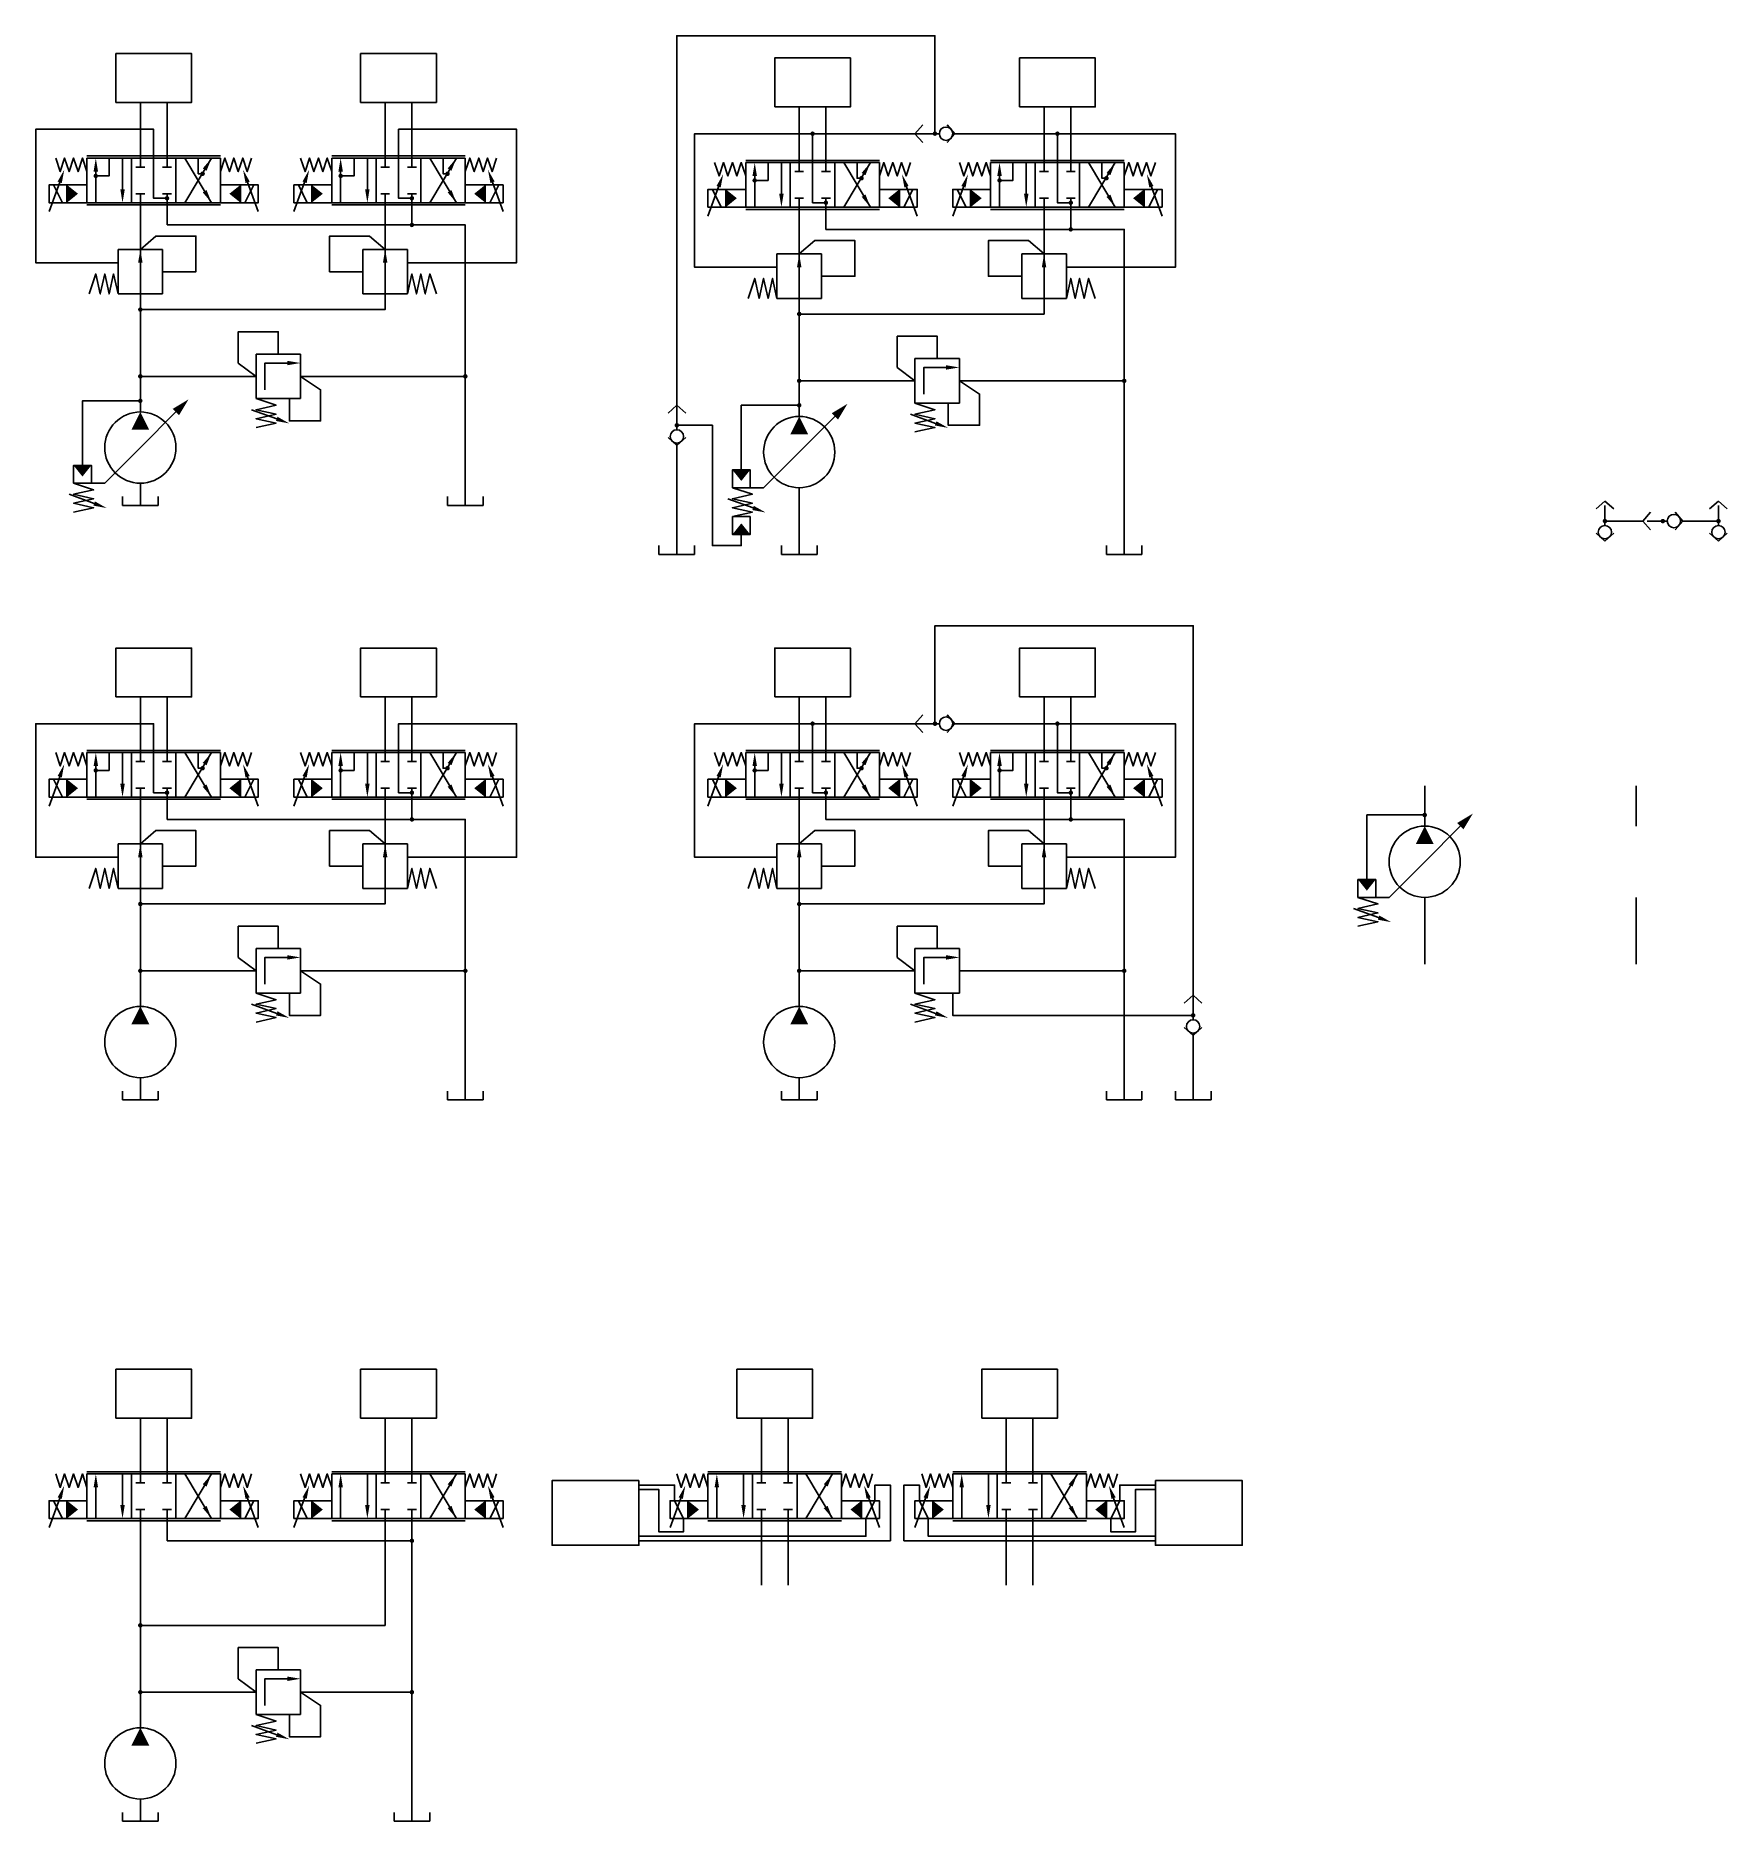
# Model space of a CAD drawing. Header units: inches. Extents: x 61.5 to 85.2, y 12.6 to 37.7.
import ezdxf
from ezdxf.lldxf.tags import DXFTag

# ---------------------------------------------------------------- set-up
doc = ezdxf.new("R2010")
doc.units = ezdxf.units.IN
doc.header["$LTSCALE"] = 0.25
doc.header["$MEASUREMENT"] = 0
tags = doc.linetypes.add('CENTER', pattern=[2, 1.25, -0.25, 0.25, -0.25]).pattern_tags.tags
tags[10:11] = [DXFTag(74, 4), DXFTag(75, 0), DXFTag(340, '0'), DXFTag(46, 1.0), DXFTag(50, 0.0), DXFTag(44, 0.0), DXFTag(45, 0.0)]
tags[8:9] = [DXFTag(74, 4), DXFTag(75, 0), DXFTag(340, '0'), DXFTag(46, 1.0), DXFTag(50, 0.0), DXFTag(44, 0.0), DXFTag(45, 0.0)]
tags[6:7] = [DXFTag(74, 4), DXFTag(75, 0), DXFTag(340, '0'), DXFTag(46, 1.0), DXFTag(50, 0.0), DXFTag(44, 0.0), DXFTag(45, 0.0)]
tags[4:5] = [DXFTag(74, 4), DXFTag(75, 0), DXFTag(340, '0'), DXFTag(46, 1.0), DXFTag(50, 0.0), DXFTag(44, 0.0), DXFTag(45, 0.0)]
tags = doc.linetypes.add('CENTER2', pattern=[1.125, 0.75, -0.125, 0.125, -0.125]).pattern_tags.tags
tags[10:11] = [DXFTag(74, 4), DXFTag(75, 0), DXFTag(340, '0'), DXFTag(46, 1.0), DXFTag(50, 0.0), DXFTag(44, 0.0), DXFTag(45, 0.0)]
tags[8:9] = [DXFTag(74, 4), DXFTag(75, 0), DXFTag(340, '0'), DXFTag(46, 1.0), DXFTag(50, 0.0), DXFTag(44, 0.0), DXFTag(45, 0.0)]
tags[6:7] = [DXFTag(74, 4), DXFTag(75, 0), DXFTag(340, '0'), DXFTag(46, 1.0), DXFTag(50, 0.0), DXFTag(44, 0.0), DXFTag(45, 0.0)]
tags[4:5] = [DXFTag(74, 4), DXFTag(75, 0), DXFTag(340, '0'), DXFTag(46, 1.0), DXFTag(50, 0.0), DXFTag(44, 0.0), DXFTag(45, 0.0)]
tags = doc.linetypes.add('HIDDEN', pattern=[0.375, 0.25, -0.125]).pattern_tags.tags
tags[6:7] = [DXFTag(74, 4), DXFTag(75, 0), DXFTag(340, '0'), DXFTag(46, 1.0), DXFTag(50, 0.0), DXFTag(44, 0.0), DXFTag(45, 0.0)]
tags[4:5] = [DXFTag(74, 4), DXFTag(75, 0), DXFTag(340, '0'), DXFTag(46, 1.0), DXFTag(50, 0.0), DXFTag(44, 0.0), DXFTag(45, 0.0)]

msp = doc.modelspace()

# ---------------------------------------------------------------- linework, layer by layer
for p, q in [((62.219, 35.969), (64.094, 35.969)), ((62.219, 35.938), (62.219, 35.312)), ((62.844, 35.938), (62.219, 35.938)), ((62.844, 35.938), (62.844, 35.312)), ((63.469, 35.938), (62.844, 35.938)), ((62.844, 35.312), (62.844, 35.938)), ((63.469, 35.312), (63.469, 35.938)), ((63.469, 35.938), (63.469, 35.312)), ((64.094, 35.938), (63.469, 35.938)), ((63.469, 35.312), (63.469, 35.938)), ((63.594, 35.312), (63.969, 35.938)), ((63.594, 35.938), (63.969, 35.312)), ((64.094, 35.312), (64.094, 35.938)), ((65.656, 35.969), (67.531, 35.969)), ((65.656, 35.938), (65.656, 35.312)), ((66.281, 35.938), (65.656, 35.938)), ((66.281, 35.938), (66.281, 35.312)), ((66.906, 35.938), (66.281, 35.938)), ((66.281, 35.312), (66.281, 35.938)), ((66.906, 35.312), (66.906, 35.938)), ((66.906, 35.938), (66.906, 35.312)), ((67.531, 35.938), (66.906, 35.938)), ((66.906, 35.312), (66.906, 35.938)), ((67.031, 35.312), (67.406, 35.938)), ((67.031, 35.938), (67.406, 35.312)), ((67.531, 35.312), (67.531, 35.938)), ((71.469, 35.906), (73.344, 35.906)), ((71.469, 35.875), (71.469, 35.25)), ((72.094, 35.875), (71.469, 35.875)), ((72.094, 35.875), (72.094, 35.25)), ((72.719, 35.875), (72.094, 35.875)), ((72.094, 35.25), (72.094, 35.875)), ((72.719, 35.25), (72.719, 35.875)), ((72.719, 35.875), (72.719, 35.25)), ((73.344, 35.875), (72.719, 35.875)), ((72.719, 35.25), (72.719, 35.875)), ((72.844, 35.25), (73.219, 35.875)), ((72.844, 35.875), (73.219, 35.25)), ((73.344, 35.25), (73.344, 35.875)), ((74.906, 35.906), (76.781, 35.906)), ((74.906, 35.875), (74.906, 35.25)), ((75.531, 35.875), (74.906, 35.875)), ((75.531, 35.875), (75.531, 35.25)), ((76.156, 35.875), (75.531, 35.875)), ((75.531, 35.25), (75.531, 35.875)), ((76.156, 35.25), (76.156, 35.875)), ((76.156, 35.875), (76.156, 35.25)), ((76.781, 35.875), (76.156, 35.875)), ((76.156, 35.25), (76.156, 35.875)), ((76.281, 35.25), (76.656, 35.875)), ((76.281, 35.875), (76.656, 35.25)), ((76.781, 35.25), (76.781, 35.875)), ((62.219, 35.312), (62.844, 35.312)), ((62.219, 35.281), (64.094, 35.281)), ((62.844, 35.312), (63.469, 35.312)), ((63.469, 35.312), (64.094, 35.312)), ((65.656, 35.312), (66.281, 35.312)), ((65.656, 35.281), (67.531, 35.281)), ((66.281, 35.312), (66.906, 35.312)), ((66.906, 35.312), (67.531, 35.312)), ((71.469, 35.25), (72.094, 35.25)), ((71.469, 35.219), (73.344, 35.219)), ((72.094, 35.25), (72.719, 35.25)), ((72.719, 35.25), (73.344, 35.25)), ((74.906, 35.25), (75.531, 35.25)), ((74.906, 35.219), (76.781, 35.219)), ((75.531, 35.25), (76.156, 35.25)), ((76.156, 35.25), (76.781, 35.25)), ((63.281, 34.656), (62.656, 34.656)), ((62.656, 34.656), (62.656, 34.031)), ((63.281, 34.031), (63.281, 34.656)), ((66.094, 34.031), (66.094, 34.656)), ((66.094, 34.656), (66.719, 34.656)), ((66.719, 34.656), (66.719, 34.031)), ((72.531, 34.594), (71.906, 34.594)), ((71.906, 34.594), (71.906, 33.969)), ((72.531, 33.969), (72.531, 34.594)), ((75.344, 33.969), (75.344, 34.594)), ((75.344, 34.594), (75.969, 34.594)), ((75.969, 34.594), (75.969, 33.969)), ((62.656, 34.031), (63.281, 34.031)), ((66.719, 34.031), (66.094, 34.031)), ((71.906, 33.969), (72.531, 33.969)), ((75.969, 33.969), (75.344, 33.969)), ((64.594, 33.188), (64.594, 32.562)), ((65.219, 33.188), (64.594, 33.188)), ((65.219, 32.562), (65.219, 33.188)), ((73.844, 33.125), (73.844, 32.5)), ((74.469, 33.125), (73.844, 33.125)), ((74.469, 32.5), (74.469, 33.125)), ((64.594, 32.562), (65.219, 32.562)), ((73.844, 32.5), (74.469, 32.5)), ((62.719, 31.188), (62.719, 31.062)), ((63.219, 31.062), (63.219, 31.188)), ((67.281, 31.188), (67.281, 31.062)), ((67.781, 31.062), (67.781, 31.188)), ((62.719, 31.062), (63.219, 31.062)), ((67.281, 31.062), (67.781, 31.062)), ((71.281, 30.906), (71.531, 30.906)), ((70.25, 30.375), (70.25, 30.5)), ((70.75, 30.375), (70.25, 30.375)), ((70.75, 30.5), (70.75, 30.375)), ((71.969, 30.5), (71.969, 30.375)), ((71.969, 30.375), (72.469, 30.375)), ((72.469, 30.375), (72.469, 30.5)), ((76.531, 30.5), (76.531, 30.375)), ((76.531, 30.375), (77.031, 30.375)), ((77.031, 30.375), (77.031, 30.5)), ((62.219, 27.625), (64.094, 27.625)), ((62.219, 27.594), (62.219, 26.969)), ((62.844, 27.594), (62.219, 27.594)), ((62.844, 27.594), (62.844, 26.969)), ((63.469, 27.594), (62.844, 27.594)), ((62.844, 26.969), (62.844, 27.594)), ((63.469, 26.969), (63.469, 27.594)), ((63.469, 27.594), (63.469, 26.969)), ((64.094, 27.594), (63.469, 27.594)), ((63.469, 26.969), (63.469, 27.594)), ((63.594, 26.969), (63.969, 27.594)), ((63.594, 27.594), (63.969, 26.969)), ((64.094, 26.969), (64.094, 27.594)), ((65.656, 27.625), (67.531, 27.625)), ((65.656, 27.594), (65.656, 26.969)), ((66.281, 27.594), (65.656, 27.594)), ((66.281, 27.594), (66.281, 26.969)), ((66.906, 27.594), (66.281, 27.594)), ((66.281, 26.969), (66.281, 27.594)), ((66.906, 26.969), (66.906, 27.594)), ((66.906, 27.594), (66.906, 26.969)), ((67.531, 27.594), (66.906, 27.594)), ((66.906, 26.969), (66.906, 27.594)), ((67.031, 26.969), (67.406, 27.594)), ((67.031, 27.594), (67.406, 26.969)), ((67.531, 26.969), (67.531, 27.594)), ((71.469, 27.625), (73.344, 27.625)), ((71.469, 27.594), (71.469, 26.969)), ((72.094, 27.594), (71.469, 27.594)), ((72.094, 27.594), (72.094, 26.969)), ((72.719, 27.594), (72.094, 27.594)), ((72.094, 26.969), (72.094, 27.594)), ((72.719, 26.969), (72.719, 27.594)), ((72.719, 27.594), (72.719, 26.969)), ((73.344, 27.594), (72.719, 27.594)), ((72.719, 26.969), (72.719, 27.594)), ((72.844, 26.969), (73.219, 27.594)), ((72.844, 27.594), (73.219, 26.969)), ((73.344, 26.969), (73.344, 27.594)), ((74.906, 27.625), (76.781, 27.625)), ((74.906, 27.594), (74.906, 26.969)), ((75.531, 27.594), (74.906, 27.594)), ((75.531, 27.594), (75.531, 26.969)), ((76.156, 27.594), (75.531, 27.594)), ((75.531, 26.969), (75.531, 27.594)), ((76.156, 26.969), (76.156, 27.594)), ((76.156, 27.594), (76.156, 26.969)), ((76.781, 27.594), (76.156, 27.594)), ((76.156, 26.969), (76.156, 27.594)), ((76.281, 26.969), (76.656, 27.594)), ((76.281, 27.594), (76.656, 26.969)), ((76.781, 26.969), (76.781, 27.594)), ((62.219, 26.969), (62.844, 26.969)), ((62.219, 26.938), (64.094, 26.938)), ((62.844, 26.969), (63.469, 26.969)), ((63.469, 26.969), (64.094, 26.969)), ((65.656, 26.969), (66.281, 26.969)), ((65.656, 26.938), (67.531, 26.938)), ((66.281, 26.969), (66.906, 26.969)), ((66.906, 26.969), (67.531, 26.969)), ((71.469, 26.969), (72.094, 26.969)), ((71.469, 26.938), (73.344, 26.938)), ((72.094, 26.969), (72.719, 26.969)), ((72.719, 26.969), (73.344, 26.969)), ((74.906, 26.969), (75.531, 26.969)), ((74.906, 26.938), (76.781, 26.938)), ((75.531, 26.969), (76.156, 26.969)), ((76.156, 26.969), (76.781, 26.969)), ((63.281, 26.312), (62.656, 26.312)), ((62.656, 26.312), (62.656, 25.688)), ((63.281, 25.688), (63.281, 26.312)), ((66.094, 25.688), (66.094, 26.312)), ((66.094, 26.312), (66.719, 26.312)), ((66.719, 26.312), (66.719, 25.688)), ((72.531, 26.312), (71.906, 26.312)), ((71.906, 26.312), (71.906, 25.688)), ((72.531, 25.688), (72.531, 26.312)), ((75.344, 25.688), (75.344, 26.312)), ((75.344, 26.312), (75.969, 26.312)), ((75.969, 26.312), (75.969, 25.688)), ((62.656, 25.688), (63.281, 25.688)), ((66.719, 25.688), (66.094, 25.688)), ((71.906, 25.688), (72.531, 25.688)), ((75.969, 25.688), (75.344, 25.688)), ((64.594, 24.844), (64.594, 24.219)), ((65.219, 24.844), (64.594, 24.844)), ((65.219, 24.219), (65.219, 24.844)), ((73.844, 24.844), (73.844, 24.219)), ((74.469, 24.844), (73.844, 24.844)), ((74.469, 24.219), (74.469, 24.844)), ((64.594, 24.219), (65.219, 24.219)), ((73.844, 24.219), (74.469, 24.219)), ((62.719, 22.844), (62.719, 22.719)), ((63.219, 22.719), (63.219, 22.844)), ((67.281, 22.844), (67.281, 22.719)), ((67.781, 22.719), (67.781, 22.844)), ((71.969, 22.844), (71.969, 22.719)), ((72.469, 22.719), (72.469, 22.844)), ((76.531, 22.844), (76.531, 22.719)), ((77.031, 22.719), (77.031, 22.844)), ((77.5, 22.844), (77.5, 22.719)), ((78, 22.719), (78, 22.844)), ((62.719, 22.719), (63.219, 22.719)), ((67.281, 22.719), (67.781, 22.719)), ((71.969, 22.719), (72.469, 22.719)), ((76.531, 22.719), (77.031, 22.719)), ((77.5, 22.719), (78, 22.719)), ((62.219, 17.5), (64.094, 17.5)), ((62.219, 17.469), (62.219, 16.844)), ((62.844, 17.469), (62.219, 17.469)), ((62.844, 17.469), (62.844, 16.844)), ((63.469, 17.469), (62.844, 17.469)), ((62.844, 16.844), (62.844, 17.469)), ((63.469, 16.844), (63.469, 17.469)), ((63.469, 17.469), (63.469, 16.844)), ((64.094, 17.469), (63.469, 17.469)), ((63.469, 16.844), (63.469, 17.469)), ((63.594, 16.844), (63.969, 17.469)), ((63.594, 17.469), (63.969, 16.844)), ((64.094, 16.844), (64.094, 17.469)), ((65.656, 17.5), (67.531, 17.5)), ((65.656, 17.469), (65.656, 16.844)), ((66.281, 17.469), (65.656, 17.469)), ((66.281, 17.469), (66.281, 16.844)), ((66.906, 17.469), (66.281, 17.469)), ((66.281, 16.844), (66.281, 17.469)), ((66.906, 16.844), (66.906, 17.469)), ((66.906, 17.469), (66.906, 16.844)), ((67.531, 17.469), (66.906, 17.469)), ((66.906, 16.844), (66.906, 17.469)), ((67.031, 16.844), (67.406, 17.469)), ((67.031, 17.469), (67.406, 16.844)), ((67.531, 16.844), (67.531, 17.469)), ((70.938, 17.5), (72.812, 17.5)), ((70.938, 17.469), (70.938, 16.844)), ((71.562, 17.469), (70.938, 17.469)), ((71.562, 17.469), (71.562, 16.844)), ((72.188, 17.469), (71.562, 17.469)), ((71.562, 16.844), (71.562, 17.469)), ((72.188, 16.844), (72.188, 17.469)), ((72.188, 17.469), (72.188, 16.844)), ((72.812, 17.469), (72.188, 17.469)), ((72.188, 16.844), (72.188, 17.469)), ((72.312, 16.844), (72.688, 17.469)), ((72.312, 17.469), (72.688, 16.844)), ((72.812, 16.844), (72.812, 17.469)), ((74.375, 17.5), (76.25, 17.5)), ((74.375, 17.469), (74.375, 16.844)), ((75, 17.469), (74.375, 17.469)), ((75, 17.469), (75, 16.844)), ((75.625, 17.469), (75, 17.469)), ((75, 16.844), (75, 17.469)), ((75.625, 16.844), (75.625, 17.469)), ((75.625, 17.469), (75.625, 16.844)), ((76.25, 17.469), (75.625, 17.469)), ((75.625, 16.844), (75.625, 17.469)), ((75.75, 16.844), (76.125, 17.469)), ((75.75, 17.469), (76.125, 16.844)), ((76.25, 16.844), (76.25, 17.469)), ((62.219, 16.844), (62.844, 16.844)), ((62.219, 16.812), (64.094, 16.812)), ((62.844, 16.844), (63.469, 16.844)), ((63.469, 16.844), (64.094, 16.844)), ((65.656, 16.844), (66.281, 16.844)), ((65.656, 16.812), (67.531, 16.812)), ((66.281, 16.844), (66.906, 16.844)), ((66.906, 16.844), (67.531, 16.844)), ((70.938, 16.844), (71.562, 16.844)), ((70.938, 16.812), (72.812, 16.812)), ((71.562, 16.844), (72.188, 16.844)), ((72.188, 16.844), (72.812, 16.844)), ((74.375, 16.844), (75, 16.844)), ((74.375, 16.812), (76.25, 16.812)), ((75, 16.844), (75.625, 16.844)), ((75.625, 16.844), (76.25, 16.844)), ((64.594, 14.719), (64.594, 14.094)), ((65.219, 14.719), (64.594, 14.719)), ((65.219, 14.094), (65.219, 14.719)), ((64.594, 14.094), (65.219, 14.094)), ((62.719, 12.719), (62.719, 12.594)), ((62.719, 12.594), (63.219, 12.594)), ((63.219, 12.594), (63.219, 12.719)), ((66.531, 12.719), (66.531, 12.594)), ((66.531, 12.594), (67.031, 12.594)), ((67.031, 12.594), (67.031, 12.719))]:
    msp.add_line(p, q)
at = {"color": 1, "linetype": 'HIDDEN'}
for p, q in [((83.53, 31.062), (83.53, 30.781)), ((83.53, 30.844), (84.062, 30.844)), ((84.124, 30.844), (84.405, 30.844)), ((85.124, 30.844), (84.624, 30.844)), ((85.124, 31.062), (85.124, 30.781))]:
    msp.add_line(p, q, dxfattribs=at)
for points in [[(74.125, 36.281), (74.125, 37.656), (70.5, 37.656), (70.5, 32.125)], [(63.156, 35.938), (63.156, 36.344), (61.5, 36.344), (61.5, 34.469), (62.656, 34.469)], [(66.594, 35.938), (66.594, 36.344), (68.25, 36.344), (68.25, 34.469), (67.094, 34.469), (66.719, 34.469)], [(72.406, 35.875), (72.406, 36.281), (70.75, 36.281), (70.75, 34.406), (71.906, 34.406)], [(72.406, 36.281), (74.187, 36.281)], [(74.374, 36.281), (75.844, 36.281)], [(75.844, 35.875), (75.844, 36.281), (77.5, 36.281), (77.5, 34.406), (76.344, 34.406), (75.969, 34.406)], [(62.344, 35.688), (62.531, 35.688), (62.531, 35.938)], [(63.344, 35.375), (63.156, 35.375), (63.156, 35.938)], [(63.844, 35.719), (63.781, 35.719), (63.781, 35.938)], [(65.781, 35.688), (65.969, 35.688), (65.969, 35.938)], [(66.781, 35.375), (66.594, 35.375), (66.594, 35.938)], [(67.281, 35.719), (67.219, 35.719), (67.219, 35.938)], [(71.594, 35.625), (71.781, 35.625), (71.781, 35.875)], [(72.594, 35.312), (72.406, 35.312), (72.406, 35.875)], [(73.094, 35.656), (73.031, 35.656), (73.031, 35.875)], [(75.031, 35.625), (75.219, 35.625), (75.219, 35.875)], [(76.031, 35.312), (75.844, 35.312), (75.844, 35.875)], [(76.531, 35.656), (76.469, 35.656), (76.469, 35.875)], [(62.969, 34.656), (63.188, 34.844), (63.75, 34.844), (63.75, 34.344), (63.281, 34.344)], [(66.406, 34.656), (66.188, 34.844), (65.625, 34.844), (65.625, 34.344), (66.094, 34.344)], [(72.219, 34.594), (72.438, 34.781), (73, 34.781), (73, 34.281), (72.531, 34.281)], [(75.656, 34.594), (75.438, 34.781), (74.875, 34.781), (74.875, 34.281), (75.344, 34.281)], [(65.062, 32.562), (65.062, 32.25), (65.5, 32.25), (65.5, 32.688), (65.219, 32.875)], [(74.312, 32.5), (74.312, 32.188), (74.75, 32.188), (74.75, 32.625), (74.469, 32.812)], [(62.969, 32.531), (62.156, 32.531), (62.156, 31.625)], [(72.219, 32.469), (71.406, 32.469), (71.406, 31.562)], [(71.406, 30.656), (71.406, 30.5), (71, 30.5), (71, 32.188), (70.5, 32.188)], [(70.5, 31.938), (70.5, 31.031), (70.5, 31), (70.5, 30.375)], [(74.125, 28), (74.125, 29.375), (77.75, 29.375), (77.75, 23.844)], [(63.156, 27.594), (63.156, 28), (61.5, 28), (61.5, 26.125), (62.656, 26.125)], [(66.594, 27.594), (66.594, 28), (68.25, 28), (68.25, 26.125), (67.094, 26.125), (66.719, 26.125)], [(72.406, 27.594), (72.406, 28), (70.75, 28), (70.75, 26.125), (71.906, 26.125)], [(72.406, 28), (74.187, 28)], [(74.374, 28), (75.844, 28)], [(75.844, 27.594), (75.844, 28), (77.5, 28), (77.5, 26.125), (76.344, 26.125), (75.969, 26.125)], [(62.344, 27.344), (62.531, 27.344), (62.531, 27.594)], [(63.344, 27.031), (63.156, 27.031), (63.156, 27.594)], [(63.844, 27.375), (63.781, 27.375), (63.781, 27.594)], [(65.781, 27.344), (65.969, 27.344), (65.969, 27.594)], [(66.781, 27.031), (66.594, 27.031), (66.594, 27.594)], [(67.281, 27.375), (67.219, 27.375), (67.219, 27.594)], [(71.594, 27.344), (71.781, 27.344), (71.781, 27.594)], [(72.594, 27.031), (72.406, 27.031), (72.406, 27.594)], [(73.094, 27.375), (73.031, 27.375), (73.031, 27.594)], [(75.031, 27.344), (75.219, 27.344), (75.219, 27.594)], [(76.031, 27.031), (75.844, 27.031), (75.844, 27.594)], [(76.531, 27.375), (76.469, 27.375), (76.469, 27.594)], [(81, 26.719), (80.188, 26.719), (80.188, 25.812)], [(62.969, 26.312), (63.188, 26.5), (63.75, 26.5), (63.75, 26), (63.281, 26)], [(66.406, 26.312), (66.188, 26.5), (65.625, 26.5), (65.625, 26), (66.094, 26)], [(72.219, 26.312), (72.438, 26.5), (73, 26.5), (73, 26), (72.531, 26)], [(75.656, 26.312), (75.438, 26.5), (74.875, 26.5), (74.875, 26), (75.344, 26)], [(65.062, 24.219), (65.062, 23.906), (65.5, 23.906), (65.5, 24.344), (65.219, 24.531)], [(74.375, 24.219), (74.375, 23.906), (77.75, 23.906)], [(77.75, 23.656), (77.75, 22.75), (77.75, 22.719)], [(65.062, 14.094), (65.062, 13.781), (65.5, 13.781), (65.5, 14.219), (65.219, 14.406)]]:
    msp.add_lwpolyline(points, dxfattribs=at)
at = {"linetype": 'CENTER'}
for points in [[(62.625, 36.719), (63.688, 36.719), (63.688, 37.406), (62.625, 37.406), (62.625, 36.719)], [(66.062, 36.719), (67.125, 36.719), (67.125, 37.406), (66.062, 37.406), (66.062, 36.719)], [(71.875, 36.656), (72.938, 36.656), (72.938, 37.344), (71.875, 37.344), (71.875, 36.656)], [(75.312, 36.656), (76.375, 36.656), (76.375, 37.344), (75.312, 37.344), (75.312, 36.656)], [(62.625, 28.375), (63.688, 28.375), (63.688, 29.062), (62.625, 29.062), (62.625, 28.375)], [(66.062, 28.375), (67.125, 28.375), (67.125, 29.062), (66.062, 29.062), (66.062, 28.375)], [(71.875, 28.375), (72.938, 28.375), (72.938, 29.062), (71.875, 29.062), (71.875, 28.375)], [(75.312, 28.375), (76.375, 28.375), (76.375, 29.062), (75.312, 29.062), (75.312, 28.375)], [(62.625, 18.25), (63.688, 18.25), (63.688, 18.938), (62.625, 18.938), (62.625, 18.25)], [(66.062, 18.25), (67.125, 18.25), (67.125, 18.938), (66.062, 18.938), (66.062, 18.25)], [(74.781, 18.25), (75.844, 18.25), (75.844, 18.938), (74.781, 18.938), (74.781, 18.25)]]:
    msp.add_lwpolyline(points, dxfattribs=at)
for points in [[(62.969, 35.938), (62.969, 36.719)], [(63.344, 35.938), (63.344, 36.719)], [(66.406, 35.938), (66.406, 36.719)], [(66.781, 35.938), (66.781, 36.719)], [(72.219, 35.875), (72.219, 36.656)], [(72.594, 35.875), (72.594, 36.656)], [(75.656, 35.875), (75.656, 36.656)], [(76.031, 35.875), (76.031, 36.656)], [(73.843, 36.281), (73.952, 36.405)], [(74.405, 36.281), (74.296, 36.405)], [(73.843, 36.281), (73.952, 36.157)], [(74.405, 36.281), (74.296, 36.157)], [(62.219, 35.75), (62.156, 35.938), (62.094, 35.75), (62.031, 35.938), (61.969, 35.75), (61.906, 35.938), (61.844, 35.75), (61.781, 35.938)], [(62.719, 35.5), (62.719, 35.938)], [(62.969, 35.938), (62.969, 35.812)], [(63.344, 35.938), (63.344, 35.812)], [(64.094, 35.75), (64.156, 35.938), (64.219, 35.75), (64.281, 35.938), (64.344, 35.75), (64.406, 35.938), (64.469, 35.75), (64.531, 35.938)], [(65.656, 35.75), (65.594, 35.938), (65.531, 35.75), (65.469, 35.938), (65.406, 35.75), (65.344, 35.938), (65.281, 35.75), (65.219, 35.938)], [(66.156, 35.5), (66.156, 35.938)], [(66.406, 35.938), (66.406, 35.812)], [(66.781, 35.938), (66.781, 35.812)], [(67.531, 35.75), (67.594, 35.938), (67.656, 35.75), (67.719, 35.938), (67.781, 35.75), (67.844, 35.938), (67.906, 35.75), (67.969, 35.938)], [(71.469, 35.688), (71.406, 35.875), (71.344, 35.688), (71.281, 35.875), (71.219, 35.688), (71.156, 35.875), (71.094, 35.688), (71.031, 35.875)], [(71.969, 35.438), (71.969, 35.875)], [(72.219, 35.875), (72.219, 35.75)], [(72.594, 35.875), (72.594, 35.75)], [(73.344, 35.688), (73.406, 35.875), (73.469, 35.688), (73.531, 35.875), (73.594, 35.688), (73.656, 35.875), (73.719, 35.688), (73.781, 35.875)], [(74.906, 35.688), (74.844, 35.875), (74.781, 35.688), (74.719, 35.875), (74.656, 35.688), (74.594, 35.875), (74.531, 35.688), (74.469, 35.875)], [(75.406, 35.438), (75.406, 35.875)], [(75.656, 35.875), (75.656, 35.75)], [(76.031, 35.875), (76.031, 35.75)], [(76.781, 35.688), (76.844, 35.875), (76.906, 35.688), (76.969, 35.875), (77.031, 35.688), (77.094, 35.875), (77.156, 35.688), (77.219, 35.875)], [(61.837, 35.599), (61.688, 35.188)], [(62.344, 35.75), (62.344, 35.312)], [(62.906, 35.812), (63.031, 35.812)], [(63.281, 35.812), (63.406, 35.812)], [(64.475, 35.599), (64.625, 35.188)], [(65.275, 35.599), (65.125, 35.188)], [(65.781, 35.75), (65.781, 35.312)], [(66.344, 35.812), (66.469, 35.812)], [(66.719, 35.812), (66.844, 35.812)], [(67.913, 35.599), (68.062, 35.188)], [(71.594, 35.688), (71.594, 35.25)], [(72.156, 35.75), (72.281, 35.75)], [(72.531, 35.75), (72.656, 35.75)], [(75.031, 35.688), (75.031, 35.25)], [(75.594, 35.75), (75.719, 35.75)], [(75.969, 35.75), (76.094, 35.75)], [(61.938, 35.312), (61.688, 35.312), (61.688, 35.562), (61.938, 35.562)], [(61.75, 35.562), (61.875, 35.312)], [(62.219, 35.312), (61.938, 35.312), (61.938, 35.562), (62.219, 35.562)], [(62.906, 35.438), (63.031, 35.438)], [(62.969, 35.312), (62.969, 35.438)], [(63.281, 35.438), (63.406, 35.438)], [(63.344, 35.312), (63.344, 35.438)], [(64.094, 35.312), (64.375, 35.312), (64.375, 35.562), (64.094, 35.562)], [(64.375, 35.312), (64.625, 35.312), (64.625, 35.562), (64.375, 35.562)], [(64.562, 35.562), (64.438, 35.312)], [(65.375, 35.312), (65.125, 35.312), (65.125, 35.562), (65.375, 35.562)], [(65.188, 35.562), (65.312, 35.312)], [(65.656, 35.312), (65.375, 35.312), (65.375, 35.562), (65.656, 35.562)], [(66.344, 35.438), (66.469, 35.438)], [(66.406, 35.312), (66.406, 35.438)], [(66.719, 35.438), (66.844, 35.438)], [(66.781, 35.312), (66.781, 35.438)], [(67.531, 35.312), (67.812, 35.312), (67.812, 35.562), (67.531, 35.562)], [(67.812, 35.312), (68.062, 35.312), (68.062, 35.562), (67.812, 35.562)], [(68, 35.562), (67.875, 35.312)], [(71.087, 35.536), (70.938, 35.125)], [(71.188, 35.25), (70.938, 35.25), (70.938, 35.5), (71.188, 35.5)], [(71, 35.5), (71.125, 35.25)], [(71.469, 35.25), (71.188, 35.25), (71.188, 35.5), (71.469, 35.5)], [(72.156, 35.375), (72.281, 35.375)], [(72.219, 35.25), (72.219, 35.375)], [(72.531, 35.375), (72.656, 35.375)], [(72.594, 35.25), (72.594, 35.375)], [(73.344, 35.25), (73.625, 35.25), (73.625, 35.5), (73.344, 35.5)], [(73.625, 35.25), (73.875, 35.25), (73.875, 35.5), (73.625, 35.5)], [(73.812, 35.5), (73.688, 35.25)], [(73.725, 35.536), (73.875, 35.125)], [(74.525, 35.536), (74.375, 35.125)], [(74.625, 35.25), (74.375, 35.25), (74.375, 35.5), (74.625, 35.5)], [(74.438, 35.5), (74.562, 35.25)], [(74.906, 35.25), (74.625, 35.25), (74.625, 35.5), (74.906, 35.5)], [(75.594, 35.375), (75.719, 35.375)], [(75.656, 35.25), (75.656, 35.375)], [(75.969, 35.375), (76.094, 35.375)], [(76.031, 35.25), (76.031, 35.375)], [(76.781, 35.25), (77.062, 35.25), (77.062, 35.5), (76.781, 35.5)], [(77.062, 35.25), (77.312, 35.25), (77.312, 35.5), (77.062, 35.5)], [(77.25, 35.5), (77.125, 35.25)], [(77.163, 35.536), (77.312, 35.125)], [(62.969, 35.312), (62.969, 34.812)], [(62.969, 33.812), (66.406, 33.812), (66.406, 35.312)], [(63.344, 35.312), (63.344, 35)], [(66.781, 35.312), (66.781, 35)], [(72.219, 35.25), (72.219, 34.75)], [(72.219, 33.75), (75.656, 33.75), (75.656, 35.25)], [(72.594, 35.25), (72.594, 34.938)], [(76.031, 35.25), (76.031, 34.938)], [(63.344, 35), (66.781, 35)], [(66.781, 35), (67.531, 35), (67.531, 31.062)], [(72.594, 34.938), (76.031, 34.938)], [(76.031, 34.938), (76.781, 34.938), (76.781, 31)], [(62.969, 34.812), (62.969, 34.188)], [(72.219, 34.75), (72.219, 34.125)], [(62.969, 34.469), (62.969, 34.031)], [(66.406, 34.469), (66.406, 34.031)], [(72.219, 34.406), (72.219, 33.969)], [(75.656, 34.406), (75.656, 33.969)], [(62.25, 34.031), (62.344, 34.312), (62.406, 34.031), (62.469, 34.312), (62.531, 34.031), (62.594, 34.312), (62.656, 34.031)], [(62.969, 32.375), (62.969, 34.188)], [(67.125, 34.031), (67.031, 34.312), (66.969, 34.031), (66.906, 34.312), (66.844, 34.031), (66.781, 34.312), (66.719, 34.031)], [(71.5, 33.969), (71.594, 34.25), (71.656, 33.969), (71.719, 34.25), (71.781, 33.969), (71.844, 34.25), (71.906, 33.969)], [(72.219, 32.312), (72.219, 34.125)], [(76.375, 33.969), (76.281, 34.25), (76.219, 33.969), (76.156, 34.25), (76.094, 33.969), (76.031, 34.25), (75.969, 33.969)], [(62.969, 32.875), (64.594, 32.875)], [(65.031, 33.062), (64.719, 33.062), (64.719, 32.688)], [(67.531, 32.875), (65.219, 32.875)], [(74.281, 33), (73.969, 33), (73.969, 32.625)], [(72.219, 32.812), (73.844, 32.812)], [(76.781, 32.812), (74.469, 32.812)], [(62.031, 31.375), (62.469, 31.375), (62.969, 31.875), (63.469, 32.375)], [(64.884, 32.278), (64.531, 32.406)], [(64.594, 32.562), (64.875, 32.469), (64.594, 32.406), (64.875, 32.344), (64.594, 32.281), (64.875, 32.219), (64.594, 32.156)], [(70.501, 32.469), (70.377, 32.359)], [(70.501, 32.469), (70.625, 32.359)], [(74.134, 32.215), (73.781, 32.344)], [(73.844, 32.5), (74.125, 32.406), (73.844, 32.344), (74.125, 32.281), (73.844, 32.219), (74.125, 32.156), (73.844, 32.094)], [(71.281, 31.312), (71.719, 31.312), (72.219, 31.812), (72.719, 32.312)], [(70.501, 31.906), (70.377, 32.016)], [(70.501, 31.906), (70.625, 32.016)], [(62.281, 31.375), (62.281, 31.625), (62.031, 31.625), (62.031, 31.375)], [(62.031, 31.375), (62.312, 31.281), (62.031, 31.219), (62.312, 31.156), (62.031, 31.094), (62.312, 31.031), (62.031, 30.969)], [(62.969, 31.375), (62.969, 31.062)], [(71.531, 31.312), (71.531, 31.562), (71.281, 31.562), (71.281, 31.312)], [(62.321, 31.09), (61.969, 31.219)], [(71.571, 31.028), (71.219, 31.156)], [(71.281, 31.312), (71.562, 31.219), (71.281, 31.156), (71.562, 31.094), (71.281, 31.031), (71.562, 30.969), (71.281, 30.906)], [(72.219, 31.312), (72.219, 31)], [(83.53, 31.125), (83.406, 31.016)], [(83.53, 31.125), (83.654, 31.016)], [(85.124, 31.125), (85, 31.016)], [(85.124, 31.125), (85.248, 31.016)], [(71.281, 30.906), (71.281, 30.656), (71.531, 30.656), (71.531, 30.906)], [(72.219, 31), (72.219, 30.375)], [(76.781, 31), (76.781, 30.375)], [(84.062, 30.844), (84.171, 30.968)], [(84.062, 30.844), (84.171, 30.72)], [(84.624, 30.844), (84.515, 30.968)], [(84.624, 30.844), (84.515, 30.72)], [(83.53, 30.562), (83.406, 30.672)], [(83.53, 30.562), (83.654, 30.672)], [(85.124, 30.562), (85, 30.672)], [(85.124, 30.562), (85.248, 30.672)], [(62.969, 27.594), (62.969, 28.375)], [(63.344, 27.594), (63.344, 28.375)], [(66.406, 27.594), (66.406, 28.375)], [(66.781, 27.594), (66.781, 28.375)], [(72.219, 27.594), (72.219, 28.375)], [(72.594, 27.594), (72.594, 28.375)], [(75.656, 27.594), (75.656, 28.375)], [(76.031, 27.594), (76.031, 28.375)], [(73.843, 28), (73.952, 28.124)], [(74.405, 28), (74.296, 28.124)], [(73.843, 28), (73.952, 27.876)], [(74.405, 28), (74.296, 27.876)], [(62.219, 27.406), (62.156, 27.594), (62.094, 27.406), (62.031, 27.594), (61.969, 27.406), (61.906, 27.594), (61.844, 27.406), (61.781, 27.594)], [(62.719, 27.156), (62.719, 27.594)], [(62.969, 27.594), (62.969, 27.469)], [(63.344, 27.594), (63.344, 27.469)], [(64.094, 27.406), (64.156, 27.594), (64.219, 27.406), (64.281, 27.594), (64.344, 27.406), (64.406, 27.594), (64.469, 27.406), (64.531, 27.594)], [(65.656, 27.406), (65.594, 27.594), (65.531, 27.406), (65.469, 27.594), (65.406, 27.406), (65.344, 27.594), (65.281, 27.406), (65.219, 27.594)], [(66.156, 27.156), (66.156, 27.594)], [(66.406, 27.594), (66.406, 27.469)], [(66.781, 27.594), (66.781, 27.469)], [(67.531, 27.406), (67.594, 27.594), (67.656, 27.406), (67.719, 27.594), (67.781, 27.406), (67.844, 27.594), (67.906, 27.406), (67.969, 27.594)], [(71.469, 27.406), (71.406, 27.594), (71.344, 27.406), (71.281, 27.594), (71.219, 27.406), (71.156, 27.594), (71.094, 27.406), (71.031, 27.594)], [(71.969, 27.156), (71.969, 27.594)], [(72.219, 27.594), (72.219, 27.469)], [(72.594, 27.594), (72.594, 27.469)], [(73.344, 27.406), (73.406, 27.594), (73.469, 27.406), (73.531, 27.594), (73.594, 27.406), (73.656, 27.594), (73.719, 27.406), (73.781, 27.594)], [(74.906, 27.406), (74.844, 27.594), (74.781, 27.406), (74.719, 27.594), (74.656, 27.406), (74.594, 27.594), (74.531, 27.406), (74.469, 27.594)], [(75.406, 27.156), (75.406, 27.594)], [(75.656, 27.594), (75.656, 27.469)], [(76.031, 27.594), (76.031, 27.469)], [(76.781, 27.406), (76.844, 27.594), (76.906, 27.406), (76.969, 27.594), (77.031, 27.406), (77.094, 27.594), (77.156, 27.406), (77.219, 27.594)], [(62.344, 27.406), (62.344, 26.969)], [(62.906, 27.469), (63.031, 27.469)], [(63.281, 27.469), (63.406, 27.469)], [(65.781, 27.406), (65.781, 26.969)], [(66.344, 27.469), (66.469, 27.469)], [(66.719, 27.469), (66.844, 27.469)], [(71.594, 27.406), (71.594, 26.969)], [(72.156, 27.469), (72.281, 27.469)], [(72.531, 27.469), (72.656, 27.469)], [(75.031, 27.406), (75.031, 26.969)], [(75.594, 27.469), (75.719, 27.469)], [(75.969, 27.469), (76.094, 27.469)], [(61.837, 27.255), (61.688, 26.844)], [(61.938, 26.969), (61.688, 26.969), (61.688, 27.219), (61.938, 27.219)], [(61.75, 27.219), (61.875, 26.969)], [(62.219, 26.969), (61.938, 26.969), (61.938, 27.219), (62.219, 27.219)], [(62.906, 27.094), (63.031, 27.094)], [(62.969, 26.969), (62.969, 27.094)], [(63.281, 27.094), (63.406, 27.094)], [(63.344, 26.969), (63.344, 27.094)], [(64.094, 26.969), (64.375, 26.969), (64.375, 27.219), (64.094, 27.219)], [(64.375, 26.969), (64.625, 26.969), (64.625, 27.219), (64.375, 27.219)], [(64.562, 27.219), (64.438, 26.969)], [(64.475, 27.255), (64.625, 26.844)], [(65.275, 27.255), (65.125, 26.844)], [(65.375, 26.969), (65.125, 26.969), (65.125, 27.219), (65.375, 27.219)], [(65.188, 27.219), (65.312, 26.969)], [(65.656, 26.969), (65.375, 26.969), (65.375, 27.219), (65.656, 27.219)], [(66.344, 27.094), (66.469, 27.094)], [(66.406, 26.969), (66.406, 27.094)], [(66.719, 27.094), (66.844, 27.094)], [(66.781, 26.969), (66.781, 27.094)], [(67.531, 26.969), (67.812, 26.969), (67.812, 27.219), (67.531, 27.219)], [(67.812, 26.969), (68.062, 26.969), (68.062, 27.219), (67.812, 27.219)], [(68, 27.219), (67.875, 26.969)], [(67.913, 27.255), (68.062, 26.844)], [(71.087, 27.255), (70.938, 26.844)], [(71.188, 26.969), (70.938, 26.969), (70.938, 27.219), (71.188, 27.219)], [(71, 27.219), (71.125, 26.969)], [(71.469, 26.969), (71.188, 26.969), (71.188, 27.219), (71.469, 27.219)], [(72.156, 27.094), (72.281, 27.094)], [(72.219, 26.969), (72.219, 27.094)], [(72.531, 27.094), (72.656, 27.094)], [(72.594, 26.969), (72.594, 27.094)], [(73.344, 26.969), (73.625, 26.969), (73.625, 27.219), (73.344, 27.219)], [(73.625, 26.969), (73.875, 26.969), (73.875, 27.219), (73.625, 27.219)], [(73.812, 27.219), (73.688, 26.969)], [(73.725, 27.255), (73.875, 26.844)], [(74.525, 27.255), (74.375, 26.844)], [(74.625, 26.969), (74.375, 26.969), (74.375, 27.219), (74.625, 27.219)], [(74.438, 27.219), (74.562, 26.969)], [(74.906, 26.969), (74.625, 26.969), (74.625, 27.219), (74.906, 27.219)], [(75.594, 27.094), (75.719, 27.094)], [(75.656, 26.969), (75.656, 27.094)], [(75.969, 27.094), (76.094, 27.094)], [(76.031, 26.969), (76.031, 27.094)], [(76.781, 26.969), (77.062, 26.969), (77.062, 27.219), (76.781, 27.219)], [(77.062, 26.969), (77.312, 26.969), (77.312, 27.219), (77.062, 27.219)], [(77.25, 27.219), (77.125, 26.969)], [(77.163, 27.255), (77.312, 26.844)], [(81, 26.562), (81, 27.128)], [(83.969, 26.562), (83.969, 27.128)], [(62.969, 26.969), (62.969, 26.469)], [(62.969, 25.469), (66.406, 25.469), (66.406, 26.969)], [(63.344, 26.969), (63.344, 26.656)], [(66.781, 26.969), (66.781, 26.656)], [(72.219, 26.969), (72.219, 26.469)], [(72.219, 25.469), (75.656, 25.469), (75.656, 26.969)], [(72.594, 26.969), (72.594, 26.656)], [(76.031, 26.969), (76.031, 26.656)], [(63.344, 26.656), (66.781, 26.656)], [(66.781, 26.656), (67.531, 26.656), (67.531, 22.719)], [(72.594, 26.656), (76.031, 26.656)], [(76.031, 26.656), (76.781, 26.656), (76.781, 22.719)], [(62.969, 26.469), (62.969, 25.844)], [(72.219, 26.469), (72.219, 25.844)], [(80.062, 25.562), (80.5, 25.562), (81, 26.062), (81.5, 26.562)], [(62.969, 26.125), (62.969, 25.688)], [(66.406, 26.125), (66.406, 25.688)], [(72.219, 26.125), (72.219, 25.688)], [(75.656, 26.125), (75.656, 25.688)], [(62.25, 25.688), (62.344, 25.969), (62.406, 25.688), (62.469, 25.969), (62.531, 25.688), (62.594, 25.969), (62.656, 25.688)], [(62.969, 24.031), (62.969, 25.844)], [(67.125, 25.688), (67.031, 25.969), (66.969, 25.688), (66.906, 25.969), (66.844, 25.688), (66.781, 25.969), (66.719, 25.688)], [(71.5, 25.688), (71.594, 25.969), (71.656, 25.688), (71.719, 25.969), (71.781, 25.688), (71.844, 25.969), (71.906, 25.688)], [(72.219, 24.031), (72.219, 25.844)], [(76.375, 25.688), (76.281, 25.969), (76.219, 25.688), (76.156, 25.969), (76.094, 25.688), (76.031, 25.969), (75.969, 25.688)], [(80.312, 25.562), (80.312, 25.812), (80.062, 25.812), (80.062, 25.562)], [(80.352, 25.278), (80, 25.406)], [(80.062, 25.562), (80.344, 25.469), (80.062, 25.406), (80.344, 25.344), (80.062, 25.281), (80.344, 25.219), (80.062, 25.156)], [(81, 25.562), (81, 24.625)], [(83.969, 25.562), (83.969, 24.625)], [(65.031, 24.719), (64.719, 24.719), (64.719, 24.344)], [(74.281, 24.719), (73.969, 24.719), (73.969, 24.344)], [(62.969, 24.531), (64.594, 24.531)], [(67.531, 24.531), (65.219, 24.531)], [(72.219, 24.531), (73.844, 24.531)], [(76.781, 24.531), (74.469, 24.531)], [(64.884, 23.934), (64.531, 24.062)], [(64.594, 24.219), (64.875, 24.125), (64.594, 24.062), (64.875, 24), (64.594, 23.938), (64.875, 23.875), (64.594, 23.812)], [(74.134, 23.934), (73.781, 24.062)], [(73.844, 24.219), (74.125, 24.125), (73.844, 24.062), (74.125, 24), (73.844, 23.938), (74.125, 23.875), (73.844, 23.812)], [(77.749, 24.188), (77.625, 24.078)], [(77.749, 24.188), (77.873, 24.078)], [(77.749, 23.625), (77.625, 23.734)], [(77.749, 23.625), (77.873, 23.734)], [(62.969, 23.031), (62.969, 22.719)], [(72.219, 23.031), (72.219, 22.719)], [(62.969, 17.469), (62.969, 18.25)], [(63.344, 17.469), (63.344, 18.25)], [(66.406, 17.469), (66.406, 18.25)], [(66.781, 17.469), (66.781, 18.25)], [(71.688, 17.469), (71.688, 18.25)], [(72.062, 17.469), (72.062, 18.25)], [(75.125, 17.469), (75.125, 18.25)], [(75.5, 17.469), (75.5, 18.25)], [(62.219, 17.281), (62.156, 17.469), (62.094, 17.281), (62.031, 17.469), (61.969, 17.281), (61.906, 17.469), (61.844, 17.281), (61.781, 17.469)], [(62.719, 17.031), (62.719, 17.469)], [(62.906, 17.344), (63.031, 17.344)], [(62.969, 17.469), (62.969, 17.344)], [(63.281, 17.344), (63.406, 17.344)], [(63.344, 17.469), (63.344, 17.344)], [(64.094, 17.281), (64.156, 17.469), (64.219, 17.281), (64.281, 17.469), (64.344, 17.281), (64.406, 17.469), (64.469, 17.281), (64.531, 17.469)], [(65.656, 17.281), (65.594, 17.469), (65.531, 17.281), (65.469, 17.469), (65.406, 17.281), (65.344, 17.469), (65.281, 17.281), (65.219, 17.469)], [(66.156, 17.031), (66.156, 17.469)], [(66.344, 17.344), (66.469, 17.344)], [(66.406, 17.469), (66.406, 17.344)], [(66.719, 17.344), (66.844, 17.344)], [(66.781, 17.469), (66.781, 17.344)], [(67.531, 17.281), (67.594, 17.469), (67.656, 17.281), (67.719, 17.469), (67.781, 17.281), (67.844, 17.469), (67.906, 17.281), (67.969, 17.469)], [(70.938, 17.281), (70.875, 17.469), (70.812, 17.281), (70.75, 17.469), (70.688, 17.281), (70.625, 17.469), (70.562, 17.281), (70.5, 17.469)], [(71.438, 17.031), (71.438, 17.469)], [(71.625, 17.344), (71.75, 17.344)], [(71.688, 17.469), (71.688, 17.344)], [(72, 17.344), (72.125, 17.344)], [(72.062, 17.469), (72.062, 17.344)], [(72.812, 17.281), (72.875, 17.469), (72.938, 17.281), (73, 17.469), (73.062, 17.281), (73.125, 17.469), (73.188, 17.281), (73.25, 17.469)], [(74.375, 17.281), (74.312, 17.469), (74.25, 17.281), (74.188, 17.469), (74.125, 17.281), (74.062, 17.469), (74, 17.281), (73.938, 17.469)], [(74.875, 17.031), (74.875, 17.469)], [(75.062, 17.344), (75.188, 17.344)], [(75.125, 17.469), (75.125, 17.344)], [(75.438, 17.344), (75.562, 17.344)], [(75.5, 17.469), (75.5, 17.344)], [(76.25, 17.281), (76.312, 17.469), (76.375, 17.281), (76.438, 17.469), (76.5, 17.281), (76.562, 17.469), (76.625, 17.281), (76.688, 17.469)], [(61.837, 17.13), (61.688, 16.719)], [(61.938, 16.844), (61.688, 16.844), (61.688, 17.094), (61.938, 17.094)], [(61.75, 17.094), (61.875, 16.844)], [(62.219, 16.844), (61.938, 16.844), (61.938, 17.094), (62.219, 17.094)], [(62.344, 17.281), (62.344, 16.844)], [(64.094, 16.844), (64.375, 16.844), (64.375, 17.094), (64.094, 17.094)], [(64.375, 16.844), (64.625, 16.844), (64.625, 17.094), (64.375, 17.094)], [(64.562, 17.094), (64.438, 16.844)], [(64.475, 17.13), (64.625, 16.719)], [(65.275, 17.13), (65.125, 16.719)], [(65.375, 16.844), (65.125, 16.844), (65.125, 17.094), (65.375, 17.094)], [(65.188, 17.094), (65.312, 16.844)], [(65.656, 16.844), (65.375, 16.844), (65.375, 17.094), (65.656, 17.094)], [(65.781, 17.281), (65.781, 16.844)], [(67.531, 16.844), (67.812, 16.844), (67.812, 17.094), (67.531, 17.094)], [(67.812, 16.844), (68.062, 16.844), (68.062, 17.094), (67.812, 17.094)], [(68, 17.094), (67.875, 16.844)], [(67.913, 17.13), (68.062, 16.719)], [(70.556, 17.13), (70.406, 16.719)], [(70.656, 16.844), (70.406, 16.844), (70.406, 17.094), (70.656, 17.094)], [(70.938, 16.844), (70.656, 16.844), (70.656, 17.094), (70.938, 17.094)], [(71.062, 17.281), (71.062, 16.844)], [(72.812, 16.844), (73.094, 16.844), (73.094, 17.094), (72.812, 17.094)], [(73.094, 16.844), (73.344, 16.844), (73.344, 17.094), (73.094, 17.094)], [(73.194, 17.13), (73.344, 16.719)], [(73.993, 17.13), (73.844, 16.719)], [(74.094, 16.844), (73.844, 16.844), (73.844, 17.094), (74.094, 17.094)], [(74.375, 16.844), (74.094, 16.844), (74.094, 17.094), (74.375, 17.094)], [(74.5, 17.281), (74.5, 16.844)], [(76.25, 16.844), (76.531, 16.844), (76.531, 17.094), (76.25, 17.094)], [(76.531, 16.844), (76.781, 16.844), (76.781, 17.094), (76.531, 17.094)], [(76.632, 17.13), (76.781, 16.719)], [(62.906, 16.969), (63.031, 16.969)], [(62.969, 16.844), (62.969, 16.969)], [(62.969, 16.844), (62.969, 16.344)], [(62.969, 15.344), (66.406, 15.344), (66.406, 16.844)], [(63.281, 16.969), (63.406, 16.969)], [(63.344, 16.844), (63.344, 16.969)], [(63.344, 16.844), (63.344, 16.531)], [(66.344, 16.969), (66.469, 16.969)], [(66.406, 16.844), (66.406, 16.969)], [(66.719, 16.969), (66.844, 16.969)], [(66.781, 16.844), (66.781, 16.969)], [(66.781, 16.844), (66.781, 16.531)], [(71.625, 16.969), (71.75, 16.969)], [(71.688, 16.844), (71.688, 16.969)], [(71.688, 16.844), (71.688, 16.406)], [(72, 16.969), (72.125, 16.969)], [(72.062, 16.844), (72.062, 16.969)], [(72.062, 16.844), (72.062, 16.406)], [(75.062, 16.969), (75.188, 16.969)], [(75.125, 16.844), (75.125, 16.969)], [(75.125, 16.406), (75.125, 16.844)], [(75.438, 16.969), (75.562, 16.969)], [(75.5, 16.844), (75.5, 16.969)], [(75.5, 16.844), (75.5, 16.531)], [(62.969, 16.344), (62.969, 15.719)], [(63.344, 16.531), (66.781, 16.531)], [(66.781, 16.531), (66.781, 12.594)], [(75.5, 16.531), (75.5, 16.406)], [(62.969, 13.906), (62.969, 15.719)], [(65.031, 14.594), (64.719, 14.594), (64.719, 14.219)], [(62.969, 14.406), (64.594, 14.406)], [(65.219, 14.406), (66.781, 14.406)], [(64.594, 14.094), (64.875, 14), (64.594, 13.938), (64.875, 13.875), (64.594, 13.812), (64.875, 13.75), (64.594, 13.688)], [(64.884, 13.809), (64.531, 13.938)], [(62.969, 12.906), (62.969, 12.594)]]:
    msp.add_lwpolyline(points)
at = {"const_width": 0.0312}
for points in [[(72.391, 36.281, 1), (72.422, 36.281, 1)], [(74.124, 36.266, 1), (74.124, 36.297, 1)], [(75.828, 36.281, 1), (75.859, 36.281, 1)], [(62.328, 35.688, 1), (62.359, 35.688, 1)], [(63.828, 35.719, 1), (63.859, 35.719, 1)], [(65.766, 35.688, 1), (65.797, 35.688, 1)], [(67.266, 35.719, 1), (67.297, 35.719, 1)], [(71.578, 35.625, 1), (71.609, 35.625, 1)], [(73.078, 35.656, 1), (73.109, 35.656, 1)], [(75.016, 35.625, 1), (75.047, 35.625, 1)], [(76.516, 35.656, 1), (76.547, 35.656, 1)], [(63.328, 35.375, 1), (63.359, 35.375, 1)], [(66.766, 35.375, 1), (66.797, 35.375, 1)], [(72.578, 35.312, 1), (72.609, 35.312, 1)], [(76.016, 35.312, 1), (76.047, 35.312, 1)], [(66.766, 35, 1), (66.797, 35, 1)], [(76.016, 34.938, 1), (76.047, 34.938, 1)], [(62.969, 33.797, 1), (62.969, 33.828, 1)], [(72.219, 33.734, 1), (72.219, 33.766, 1)], [(62.953, 32.875, 1), (62.984, 32.875, 1)], [(67.516, 32.875, 1), (67.547, 32.875, 1)], [(72.203, 32.812, 1), (72.234, 32.812, 1)], [(76.766, 32.812, 1), (76.797, 32.812, 1)], [(62.953, 32.531, 1), (62.984, 32.531, 1)], [(72.203, 32.469, 1), (72.234, 32.469, 1)], [(70.517, 32.188, -1), (70.485, 32.188, -1)], [(83.515, 30.844, 1), (83.546, 30.844, 1)], [(84.343, 30.828, 1), (84.343, 30.859, 1)], [(85.108, 30.844, 1), (85.14, 30.844, 1)], [(72.391, 28, 1), (72.422, 28, 1)], [(74.124, 27.984, 1), (74.124, 28.016, 1)], [(75.828, 28, 1), (75.859, 28, 1)], [(62.328, 27.344, 1), (62.359, 27.344, 1)], [(63.828, 27.375, 1), (63.859, 27.375, 1)], [(65.766, 27.344, 1), (65.797, 27.344, 1)], [(67.266, 27.375, 1), (67.297, 27.375, 1)], [(71.578, 27.344, 1), (71.609, 27.344, 1)], [(73.078, 27.375, 1), (73.109, 27.375, 1)], [(75.016, 27.344, 1), (75.047, 27.344, 1)], [(76.516, 27.375, 1), (76.547, 27.375, 1)], [(63.328, 27.031, 1), (63.359, 27.031, 1)], [(66.766, 27.031, 1), (66.797, 27.031, 1)], [(72.578, 27.031, 1), (72.609, 27.031, 1)], [(76.016, 27.031, 1), (76.047, 27.031, 1)], [(66.766, 26.656, 1), (66.797, 26.656, 1)], [(76.016, 26.656, 1), (76.047, 26.656, 1)], [(80.984, 26.719, 1), (81.016, 26.719, 1)], [(62.969, 25.453, 1), (62.969, 25.484, 1)], [(72.219, 25.453, 1), (72.219, 25.484, 1)], [(62.953, 24.531, 1), (62.984, 24.531, 1)], [(67.516, 24.531, 1), (67.547, 24.531, 1)], [(72.203, 24.531, 1), (72.234, 24.531, 1)], [(76.766, 24.531, 1), (76.797, 24.531, 1)], [(77.733, 23.906, 1), (77.765, 23.906, 1)], [(66.766, 16.531, 1), (66.797, 16.531, 1)], [(62.953, 15.344, 1), (62.984, 15.344, 1)], [(62.953, 14.406, 1), (62.984, 14.406, 1)], [(66.766, 14.406, 1), (66.797, 14.406, 1)]]:
    msp.add_lwpolyline(points, format="xyb", close=True, dxfattribs=at)
for points in [[(62.344, 35.938, 0, 0.0625, 0), (62.344, 35.75, 0.0625, 0.0625, 0)], [(63.969, 35.938, 0, 0.0625, 0), (63.872, 35.777, 0.0625, 0.0625, 0)], [(65.781, 35.938, 0, 0.0625, 0), (65.781, 35.75, 0.0625, 0.0625, 0)], [(67.406, 35.938, 0, 0.0625, 0), (67.31, 35.777, 0.0625, 0.0625, 0)], [(71.594, 35.875, 0, 0.0625, 0), (71.594, 35.688, 0.0625, 0.0625, 0)], [(73.219, 35.875, 0, 0.0625, 0), (73.122, 35.714, 0.0625, 0.0625, 0)], [(75.031, 35.875, 0, 0.0625, 0), (75.031, 35.688, 0.0625, 0.0625, 0)], [(76.656, 35.875, 0, 0.0625, 0), (76.56, 35.714, 0.0625, 0.0625, 0)], [(61.901, 35.775, 0, 0.0625, 0), (61.837, 35.599, 0.0625, 0.0625, 0)], [(64.411, 35.775, 0, 0.0625, 0), (64.475, 35.599, 0.0625, 0.0625, 0)], [(65.339, 35.775, 0, 0.0625, 0), (65.275, 35.599, 0.0625, 0.0625, 0)], [(67.849, 35.775, 0, 0.0625, 0), (67.913, 35.599, 0.0625, 0.0625, 0)], [(71.151, 35.712, 0, 0.0625, 0), (71.087, 35.536, 0.0625, 0.0625, 0)], [(73.661, 35.712, 0, 0.0625, 0), (73.725, 35.536, 0.0625, 0.0625, 0)], [(74.589, 35.712, 0, 0.0625, 0), (74.525, 35.536, 0.0625, 0.0625, 0)], [(77.099, 35.712, 0, 0.0625, 0), (77.163, 35.536, 0.0625, 0.0625, 0)], [(61.938, 35.438, 0.25, 0, 0), (62.094, 35.438, 0, 0, 0)], [(62.719, 35.312, 0, 0.0625, 0), (62.719, 35.5, 0.0625, 0.0625, 0)], [(63.969, 35.312, 0, 0.0625, 0), (63.872, 35.473, 0.0625, 0.0625, 0)], [(64.375, 35.438, 0.25, 0, 0), (64.219, 35.438, 0, 0, 0)], [(65.375, 35.438, 0.25, 0, 0), (65.531, 35.438, 0, 0, 0)], [(66.156, 35.312, 0, 0.0625, 0), (66.156, 35.5, 0.0625, 0.0625, 0)], [(67.406, 35.312, 0, 0.0625, 0), (67.31, 35.473, 0.0625, 0.0625, 0)], [(67.812, 35.438, 0.25, 0, 0), (67.656, 35.438, 0, 0, 0)], [(71.188, 35.375, 0.25, 0, 0), (71.344, 35.375, 0, 0, 0)], [(71.969, 35.25, 0, 0.0625, 0), (71.969, 35.438, 0.0625, 0.0625, 0)], [(73.219, 35.25, 0, 0.0625, 0), (73.122, 35.411, 0.0625, 0.0625, 0)], [(73.625, 35.375, 0.25, 0, 0), (73.469, 35.375, 0, 0, 0)], [(74.625, 35.375, 0.25, 0, 0), (74.781, 35.375, 0, 0, 0)], [(75.406, 35.25, 0, 0.0625, 0), (75.406, 35.438, 0.0625, 0.0625, 0)], [(76.656, 35.25, 0, 0.0625, 0), (76.56, 35.411, 0.0625, 0.0625, 0)], [(77.062, 35.375, 0.25, 0, 0), (76.906, 35.375, 0, 0, 0)], [(62.969, 34.656, 0, 0.0625, 0), (62.969, 34.469, 0.0625, 0.0625, 0)], [(66.406, 34.656, 0, 0.0625, 0), (66.406, 34.469, 0.0625, 0.0625, 0)], [(72.219, 34.594, 0, 0.0625, 0), (72.219, 34.406, 0.0625, 0.0625, 0)], [(75.656, 34.594, 0, 0.0625, 0), (75.656, 34.406, 0.0625, 0.0625, 0)], [(65.219, 33.062, 0, 0.0625, 0), (65.031, 33.062, 0.0625, 0.0625, 0)], [(74.469, 33, 0, 0.0625, 0), (74.281, 33, 0.0625, 0.0625, 0)], [(63.469, 32.375, 0.125, 0, 0), (63.646, 32.552, 0, 0, 0)], [(62.969, 32.125, 0.25, 0, 0), (62.969, 32.375, 0, 0, 0)], [(72.219, 32.062, 0.25, 0, 0), (72.219, 32.312, 0, 0, 0)], [(72.719, 32.312, 0.125, 0, 0), (72.896, 32.489, 0, 0, 0)], [(65.06, 32.214, 0, 0.0625, 0), (64.884, 32.278, 0.0625, 0.0625, 0)], [(74.31, 32.151, 0, 0.0625, 0), (74.134, 32.215, 0.0625, 0.0625, 0)], [(62.156, 31.625, 0.25, 0, 0), (62.156, 31.469, 0, 0, 0)], [(71.406, 31.562, 0.25, 0, 0), (71.406, 31.406, 0, 0, 0)], [(62.497, 31.026, 0, 0.0625, 0), (62.321, 31.09, 0.0625, 0.0625, 0)], [(71.406, 30.656, 0.25, 0, 0), (71.406, 30.812, 0, 0, 0)], [(71.747, 30.964, 0, 0.0625, 0), (71.571, 31.028, 0.0625, 0.0625, 0)], [(62.344, 27.594, 0, 0.0625, 0), (62.344, 27.406, 0.0625, 0.0625, 0)], [(63.969, 27.594, 0, 0.0625, 0), (63.872, 27.433, 0.0625, 0.0625, 0)], [(65.781, 27.594, 0, 0.0625, 0), (65.781, 27.406, 0.0625, 0.0625, 0)], [(67.406, 27.594, 0, 0.0625, 0), (67.31, 27.433, 0.0625, 0.0625, 0)], [(71.594, 27.594, 0, 0.0625, 0), (71.594, 27.406, 0.0625, 0.0625, 0)], [(73.219, 27.594, 0, 0.0625, 0), (73.122, 27.433, 0.0625, 0.0625, 0)], [(75.031, 27.594, 0, 0.0625, 0), (75.031, 27.406, 0.0625, 0.0625, 0)], [(76.656, 27.594, 0, 0.0625, 0), (76.56, 27.433, 0.0625, 0.0625, 0)], [(61.901, 27.431, 0, 0.0625, 0), (61.837, 27.255, 0.0625, 0.0625, 0)], [(64.411, 27.431, 0, 0.0625, 0), (64.475, 27.255, 0.0625, 0.0625, 0)], [(65.339, 27.431, 0, 0.0625, 0), (65.275, 27.255, 0.0625, 0.0625, 0)], [(67.849, 27.431, 0, 0.0625, 0), (67.913, 27.255, 0.0625, 0.0625, 0)], [(71.151, 27.431, 0, 0.0625, 0), (71.087, 27.255, 0.0625, 0.0625, 0)], [(73.661, 27.431, 0, 0.0625, 0), (73.725, 27.255, 0.0625, 0.0625, 0)], [(74.589, 27.431, 0, 0.0625, 0), (74.525, 27.255, 0.0625, 0.0625, 0)], [(77.099, 27.431, 0, 0.0625, 0), (77.163, 27.255, 0.0625, 0.0625, 0)], [(61.938, 27.094, 0.25, 0, 0), (62.094, 27.094, 0, 0, 0)], [(62.719, 26.969, 0, 0.0625, 0), (62.719, 27.156, 0.0625, 0.0625, 0)], [(63.969, 26.969, 0, 0.0625, 0), (63.872, 27.13, 0.0625, 0.0625, 0)], [(64.375, 27.094, 0.25, 0, 0), (64.219, 27.094, 0, 0, 0)], [(65.375, 27.094, 0.25, 0, 0), (65.531, 27.094, 0, 0, 0)], [(66.156, 26.969, 0, 0.0625, 0), (66.156, 27.156, 0.0625, 0.0625, 0)], [(67.406, 26.969, 0, 0.0625, 0), (67.31, 27.13, 0.0625, 0.0625, 0)], [(67.812, 27.094, 0.25, 0, 0), (67.656, 27.094, 0, 0, 0)], [(71.188, 27.094, 0.25, 0, 0), (71.344, 27.094, 0, 0, 0)], [(71.969, 26.969, 0, 0.0625, 0), (71.969, 27.156, 0.0625, 0.0625, 0)], [(73.219, 26.969, 0, 0.0625, 0), (73.122, 27.13, 0.0625, 0.0625, 0)], [(73.625, 27.094, 0.25, 0, 0), (73.469, 27.094, 0, 0, 0)], [(74.625, 27.094, 0.25, 0, 0), (74.781, 27.094, 0, 0, 0)], [(75.406, 26.969, 0, 0.0625, 0), (75.406, 27.156, 0.0625, 0.0625, 0)], [(76.656, 26.969, 0, 0.0625, 0), (76.56, 27.13, 0.0625, 0.0625, 0)], [(77.062, 27.094, 0.25, 0, 0), (76.906, 27.094, 0, 0, 0)], [(81, 26.312, 0.25, 0, 0), (81, 26.562, 0, 0, 0)], [(81.5, 26.562, 0.125, 0, 0), (81.677, 26.739, 0, 0, 0)], [(62.969, 26.312, 0, 0.0625, 0), (62.969, 26.125, 0.0625, 0.0625, 0)], [(66.406, 26.312, 0, 0.0625, 0), (66.406, 26.125, 0.0625, 0.0625, 0)], [(72.219, 26.312, 0, 0.0625, 0), (72.219, 26.125, 0.0625, 0.0625, 0)], [(75.656, 26.312, 0, 0.0625, 0), (75.656, 26.125, 0.0625, 0.0625, 0)], [(80.188, 25.812, 0.25, 0, 0), (80.188, 25.656, 0, 0, 0)], [(80.529, 25.214, 0, 0.0625, 0), (80.352, 25.278, 0.0625, 0.0625, 0)], [(65.219, 24.719, 0, 0.0625, 0), (65.031, 24.719, 0.0625, 0.0625, 0)], [(74.469, 24.719, 0, 0.0625, 0), (74.281, 24.719, 0.0625, 0.0625, 0)], [(62.969, 23.781, 0.25, 0, 0), (62.969, 24.031, 0, 0, 0)], [(72.219, 23.781, 0.25, 0, 0), (72.219, 24.031, 0, 0, 0)], [(65.06, 23.87, 0, 0.0625, 0), (64.884, 23.934, 0.0625, 0.0625, 0)], [(74.31, 23.87, 0, 0.0625, 0), (74.134, 23.934, 0.0625, 0.0625, 0)], [(61.901, 17.306, 0, 0.0625, 0), (61.837, 17.13, 0.0625, 0.0625, 0)], [(62.344, 17.469, 0, 0.0625, 0), (62.344, 17.281, 0.0625, 0.0625, 0)], [(63.969, 17.469, 0, 0.0625, 0), (63.872, 17.308, 0.0625, 0.0625, 0)], [(64.411, 17.306, 0, 0.0625, 0), (64.475, 17.13, 0.0625, 0.0625, 0)], [(65.339, 17.306, 0, 0.0625, 0), (65.275, 17.13, 0.0625, 0.0625, 0)], [(65.781, 17.469, 0, 0.0625, 0), (65.781, 17.281, 0.0625, 0.0625, 0)], [(67.406, 17.469, 0, 0.0625, 0), (67.31, 17.308, 0.0625, 0.0625, 0)], [(67.849, 17.306, 0, 0.0625, 0), (67.913, 17.13, 0.0625, 0.0625, 0)], [(70.62, 17.306, 0, 0.0625, 0), (70.556, 17.13, 0.0625, 0.0625, 0)], [(71.062, 17.469, 0, 0.0625, 0), (71.062, 17.281, 0.0625, 0.0625, 0)], [(72.688, 17.469, 0, 0.0625, 0), (72.591, 17.308, 0.0625, 0.0625, 0)], [(73.13, 17.306, 0, 0.0625, 0), (73.194, 17.13, 0.0625, 0.0625, 0)], [(74.058, 17.306, 0, 0.0625, 0), (73.993, 17.13, 0.0625, 0.0625, 0)], [(74.5, 17.469, 0, 0.0625, 0), (74.5, 17.281, 0.0625, 0.0625, 0)], [(76.125, 17.469, 0, 0.0625, 0), (76.029, 17.308, 0.0625, 0.0625, 0)], [(76.567, 17.306, 0, 0.0625, 0), (76.632, 17.13, 0.0625, 0.0625, 0)], [(61.938, 16.969, 0.25, 0, 0), (62.094, 16.969, 0, 0, 0)], [(62.719, 16.844, 0, 0.0625, 0), (62.719, 17.031, 0.0625, 0.0625, 0)], [(64.375, 16.969, 0.25, 0, 0), (64.219, 16.969, 0, 0, 0)], [(65.375, 16.969, 0.25, 0, 0), (65.531, 16.969, 0, 0, 0)], [(66.156, 16.844, 0, 0.0625, 0), (66.156, 17.031, 0.0625, 0.0625, 0)], [(67.812, 16.969, 0.25, 0, 0), (67.656, 16.969, 0, 0, 0)], [(70.656, 16.969, 0.25, 0, 0), (70.812, 16.969, 0, 0, 0)], [(71.438, 16.844, 0, 0.0625, 0), (71.438, 17.031, 0.0625, 0.0625, 0)], [(73.094, 16.969, 0.25, 0, 0), (72.938, 16.969, 0, 0, 0)], [(74.094, 16.969, 0.25, 0, 0), (74.25, 16.969, 0, 0, 0)], [(74.875, 16.844, 0, 0.0625, 0), (74.875, 17.031, 0.0625, 0.0625, 0)], [(76.531, 16.969, 0.25, 0, 0), (76.375, 16.969, 0, 0, 0)], [(63.969, 16.844, 0, 0.0625, 0), (63.872, 17.005, 0.0625, 0.0625, 0)], [(67.406, 16.844, 0, 0.0625, 0), (67.31, 17.005, 0.0625, 0.0625, 0)], [(72.688, 16.844, 0, 0.0625, 0), (72.591, 17.005, 0.0625, 0.0625, 0)], [(76.125, 16.844, 0, 0.0625, 0), (76.029, 17.005, 0.0625, 0.0625, 0)], [(65.219, 14.594, 0, 0.0625, 0), (65.031, 14.594, 0.0625, 0.0625, 0)], [(62.969, 13.656, 0.25, 0, 0), (62.969, 13.906, 0, 0, 0)], [(65.06, 13.745, 0, 0.0625, 0), (64.884, 13.809, 0.0625, 0.0625, 0)]]:
    msp.add_lwpolyline(points, format="xyseb")
at = {"color": 1, "linetype": 'HIDDEN', "flags": 128}
for points in [[(64.594, 32.875), (64.344, 33.062), (64.344, 33.5), (64.906, 33.5), (64.906, 33.188)], [(73.844, 32.812), (73.594, 33), (73.594, 33.438), (74.156, 33.438), (74.156, 33.125)], [(64.594, 24.531), (64.344, 24.719), (64.344, 25.156), (64.906, 25.156), (64.906, 24.844)], [(73.844, 24.531), (73.594, 24.719), (73.594, 25.156), (74.156, 25.156), (74.156, 24.844)], [(64.594, 14.406), (64.344, 14.594), (64.344, 15.031), (64.906, 15.031), (64.906, 14.719)]]:
    msp.add_lwpolyline(points, dxfattribs=at)
at = {"linetype": 'CENTER2'}
msp.add_lwpolyline([(71.344, 18.25), (72.406, 18.25), (72.406, 18.938), (71.344, 18.938), (71.344, 18.25)], dxfattribs=at)
for points in [[(69.969, 17.375), (68.75, 17.375), (68.75, 16.469), (69.969, 16.469)], [(77.219, 17.375), (78.438, 17.375), (78.438, 16.469), (77.219, 16.469)]]:
    msp.add_lwpolyline(points, close=True, dxfattribs=at)
at = {"color": 5}
for points in [[(69.969, 17.312), (70.469, 17.312), (70.469, 17.094), (70.594, 16.844), (70.594, 16.656), (70.25, 16.656), (70.25, 17.25), (69.969, 17.25)], [(69.969, 16.531), (73.5, 16.531), (73.5, 17.312), (73.281, 17.312), (73.281, 17.094), (73.156, 16.844), (73.156, 16.594), (69.969, 16.594)], [(77.219, 16.531), (73.688, 16.531), (73.688, 17.312), (73.906, 17.312), (73.906, 17.094), (74.031, 16.844), (74.031, 16.594), (77.219, 16.594)], [(77.219, 17.312), (76.719, 17.312), (76.719, 17.094), (76.594, 16.844), (76.594, 16.656), (76.938, 16.656), (76.938, 17.25), (77.219, 17.25)], [(73.906, 17.094), (74.031, 16.844)], [(76.719, 17.094), (76.594, 16.844)]]:
    msp.add_lwpolyline(points, dxfattribs=at)
at = {"linetype": 'HIDDEN'}
for points in [[(71.688, 16.406), (71.688, 15.906)], [(72.062, 16.406), (72.062, 15.906)], [(75.125, 16.406), (75.125, 15.906)], [(75.5, 16.406), (75.5, 15.906)]]:
    msp.add_lwpolyline(points, dxfattribs=at)
for centre, radius in [((74.28, 36.281), 0.0938), ((62.969, 31.875), 0.5), ((70.501, 32.031), 0.0938), ((72.219, 31.812), 0.5), ((84.499, 30.844), 0.0938), ((83.53, 30.688), 0.0938), ((85.124, 30.688), 0.0938), ((74.28, 28), 0.0938), ((81, 26.062), 0.5), ((62.969, 23.531), 0.5), ((72.219, 23.531), 0.5), ((77.749, 23.75), 0.0938), ((62.969, 13.406), 0.5)]:
    msp.add_circle(centre, radius)

doc.saveas('drawing.dxf')
